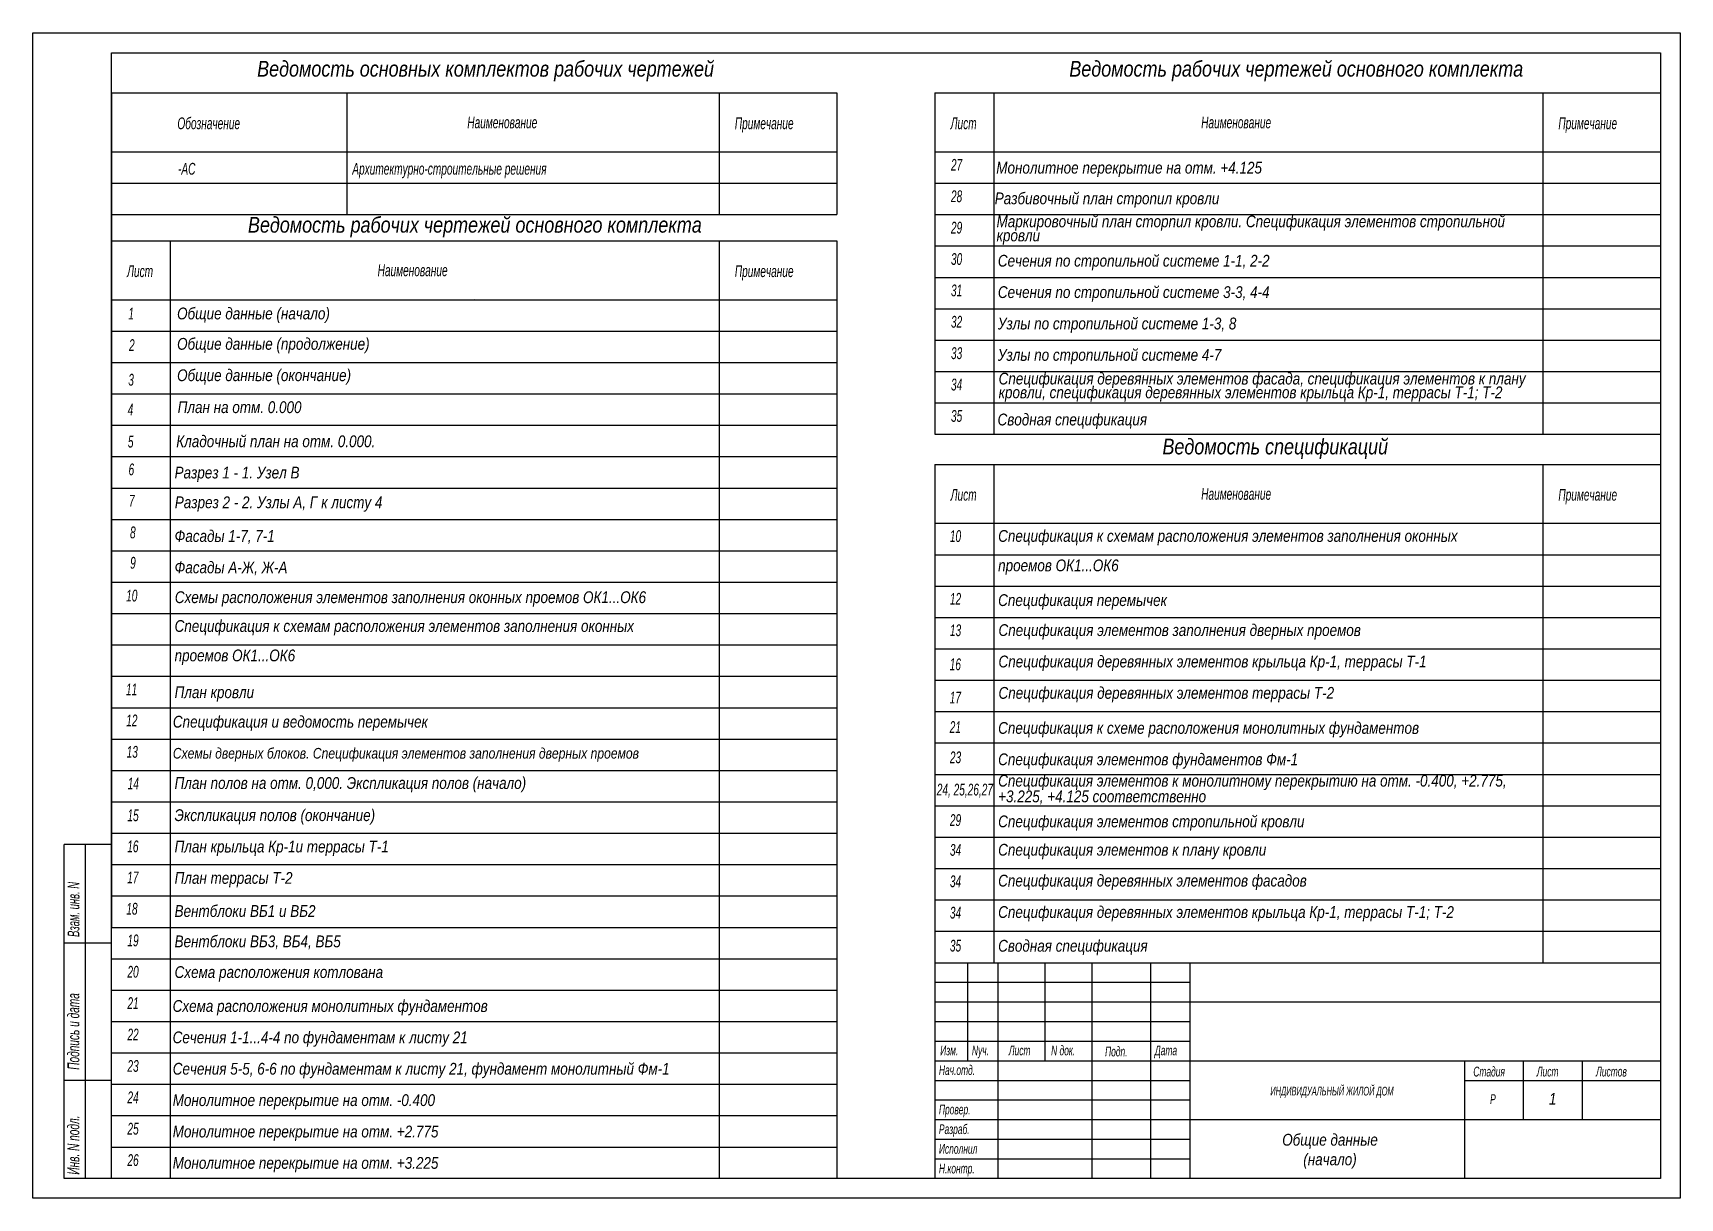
# Model space of a CAD drawing. Header units: millimetres. Extents: x 1582001 to 3303937, y 226471 to 491235.
# Drawn here: x 1624001 to 1666001, y 380355 to 410055 of the extents above; entities that cross this region are included whole.
import ezdxf

# ---------------------------------------------------------------- set-up
doc = ezdxf.new("R2010")
doc.units = ezdxf.units.MM
for name, color, linetype in [('Spezifikazia', 250, 'Continuous'), ('Т-Подписи', 7, 'Continuous'), ('Формуляр', 138, 'Continuous')]:
    doc.layers.add(name, color=color, linetype=linetype)
doc.styles.add('STYLE1', font='ARIALNI.TTF', dxfattribs={"height": 300})

msp = doc.modelspace()

# ---------------------------------------------------------------- texts
at = {"layer": 'Spezifikazia', "color": 0, "ltscale": 200, "style": 'STYLE1', "width": 0.75}
for s, p in [('Обозначение', (1627684.1, 407602.1)), ('Наименование', (1635076.7, 407624.2)), ('Примечание', (1641898.5, 407602.1)), ('Лист', (1647400.8, 407602.1)), ('Наименование', (1653790, 407624.2)), ('Примечание', (1662898.4, 407602.1)), ('       -АC', (1627199.7, 406442.4)), ('Архитектурно-строительные решения', (1632144.4, 406442.4)), ('27', (1647409.8, 406541.8)), ('28', (1647409.8, 405741.8)), ('29', (1647409.8, 404941.8)), ('Лист', (1626400.8, 403832.7)), ('Наименование', (1632790.1, 403854.9)), ('Примечание', (1641898.5, 403832.7)), ('30', (1647409.8, 404141.8)), ('31', (1647409.8, 403341.8)), ('1', (1626433.7, 402751.3)), ('32', (1647409.8, 402541.8)), ('2', (1626451.6, 401947.5)), ('33', (1647409.8, 401741.8)), ('3', (1626431.3, 401064.9)), ('34', (1647409.8, 400941.8)), ('4', (1626416.3, 400304.9)), ('35', (1647409.8, 400141.8)), ('5', (1626421.5, 399486.6)), ('6', (1626439.4, 398778.9)), ('7', (1626449.7, 397979.5)), ('Лист', (1647400.8, 398132.7)), ('Наименование', (1653790, 398154.9)), ('Примечание', (1662898.4, 398132.7)), ('8', (1626477.2, 397172.5)), ('10', (1647382.3, 397079.5)), ('9', (1626479.5, 396398.5)), ('10', (1626377.8, 395561.9)), ('12', (1647382.3, 395479.5)), ('13', (1647382.3, 394679.5)), ('11', (1626373, 393170.5)), ('12', (1626379.3, 392378.9)), ('21', (1647377.8, 392210.8)), ('13', (1626389.6, 391579.5)), ('23', (1647382.3, 391438.9)), ('14', (1626417.1, 390772.5)), ('24, 25,26,27', (1647047.3, 390617.6)), ('15', (1626410.4, 389961.9)), ('29', (1647382.3, 389838.9)), ('16', (1626405.6, 389170.5)), ('34', (1647382.3, 389079.5)), ('17', (1626404.7, 388378.9)), ('34', (1647382.3, 388279.5)), ('18', (1626382.4, 387579.5)), ('34', (1647382.3, 387479.5)), ('19', (1626409.9, 386772.5)), ('35', (1647382.3, 386638.9)), ('20', (1626409.9, 385972.5)), ('21', (1626409.9, 385172.5)), ('22', (1626409.9, 384372.5)), ('23', (1626409.9, 383572.5)), ('24', (1626409.9, 382772.5)), ('25', (1626409.9, 381972.5)), ('26', (1626409.9, 381172.5))]:
    msp.add_text(s, height=300, dxfattribs=at).set_placement(p)
at = {"layer": 'Spezifikazia', "ltscale": 200, "style": 'STYLE1', "width": 0.75}
for s, p in [('16', (1647377.8, 393810.8)), ('17', (1647377.8, 392962.4))]:
    msp.add_text(s, height=300, dxfattribs=at).set_placement(p)
at = {"layer": 'Spezifikazia', "color": 0, "ltscale": 200, "attachment_point": 4, "style": 'STYLE1'}
for s, insert, char_height, width in [('Ведомость основных комплектов рабочих чертежей', (1629718.3, 409081.2), 400, 13610.905), ('Ведомость рабочих чертежей основного комплекта', (1650427.5, 409081.2), 400, 13610.905), ('Ведомость рабочих чертежей основного комплекта', (1629482.5, 405104.5), 400, 13610.905), ('Общие данные (начало)', (1627676.2, 402858.8), 300, 13610.905), ('Общие данные (продолжение) ', (1627676.2, 402084.3), 300, 13610.905), ('Общие данные (окончание) ', (1627676.2, 401284.3), 300, 13610.905), ('План на отм. 0.000', (1627691.8, 400513.1), 300, 13610.905), ('Кладочный план на отм. 0.000. ', (1627655.7, 399643.4), 300, 13610.905), ('Ведомость спецификаций', (1652802.5, 399451.9), 400, 13610.905), ('Схема расположения монолитных фундаментов ', (1627562.8, 385205.5), 300, 16888.134), ('Сечения 1-1...4-4 по фундаментам к листу 21', (1627562.8, 384405.5), 300, 16888.134)]:
    msp.add_mtext(s, dxfattribs=dict(at, insert=insert, char_height=char_height, width=width))
for s, insert, char_height, width, line_spacing_factor in [('Монолитное перекрытие на отм. +4.125', (1648565.2, 406574.7), 300, 18166.003, 1.5), ('{\\C256;Разбивочный план стропил кровли}', (1648526, 405793.4), 300, 14649.472, 1.5), ('{\\C256;Маркировочный план сторпил кровли. Спецификация элементов стропильной }', (1648572.8, 405207.2), 300, 13421.404, 1.6), ('{\\C256;кровли}', (1648572.8, 404849.3), 300, 13421.404, 1.6), ('{\\C256;Сечения по стропильной системе 1-1, 2-2}', (1648605.6, 404202.8), 300, 14649.472, 1.5), ('{\\C256;Сечения по стропильной системе 3-3, 4-4}', (1648605.6, 403402.8), 300, 14649.472, 1.5), ('{\\C256;Узлы по стропильной системе 1-3, 8}', (1648605.6, 402602.8), 300, 14649.472, 1.5), ('{\\C256;Узлы по стропильной системе 4-7}', (1648605.6, 401802.8), 300, 14649.472, 1.5), ('Сводная спецификация', (1648597.5, 400155.5), 300, 14649.472, 1.5), ('Разрез 1 - 1. Узел В', (1627612.7, 398803.1), 300, 14649.472, 1.5), ('Разрез 2 - 2. Узлы А, Г к листу 4', (1627618.5, 398045.1), 300, 14649.472, 1.5), ('Фасады 1-7, 7-1', (1627612.7, 397203.1), 300, 14649.472, 1.5), ('{\\C256;Спецификация к схемам расположения элементов заполнения оконных \\Pпроемов ОК1...ОК6}', (1648612.6, 396812.4), 300, 14649.472, 1.5), ('Фасады А-Ж, Ж-А', (1627612.7, 396403.1), 300, 14649.472, 1.5), ('Схемы расположения элементов заполнения оконных проемов ОК1...ОК6', (1627618.6, 395626.1), 300, 14649.472, 1.5), ('{\\C256;Спецификация перемычек}', (1648612.6, 395551.1), 300, 14649.472, 1.5), ('Спецификация к схемам расположения элементов заполнения оконных\\Pпроемов ОК1...ОК6', (1627612.7, 394517), 300, 14649.472, 1.5), ('{\\C256;Спецификация элементов заполнения дверных проемов}', (1648621.3, 394786.9), 300, 14649.472, 1.5), ('План кровли', (1627612.7, 393203.1), 300, 14649.472, 1.5), ('Спецификация и ведомость перемычек', (1627568.3, 392452.5), 300, 14649.472, 1.5), ('{\\C256;Спецификация к схеме расположения монолитных фундаментов}', (1648612.6, 392293.3), 300, 14649.472, 1.5), ('Схемы дверных блоков. Спецификация элементов заполнения дверных проемов', (1627568.3, 391652.5), 270, 14649.472, 1.5), ('{\\C256;Спецификация элементов фундаментов Фм-1}', (1648612.6, 391493.3), 300, 14649.472, 1.5), ('План полов на отм. 0,000. Экспликация полов (начало)', (1627612.7, 390889.7), 300, 14649.472, 1.5), ('{\\C256;Спецификация элементов к монолитному перекрытию на отм. -0.400, +2.775,\\P+3.225, +4.125 соответственно}', (1648612.6, 390766.3), 300, 14649.472, 0.8), ('Экспликация полов (окончание)', (1627612.7, 390069.8), 300, 14649.472, 1.5), ('{\\C256;Спецификация элементов стропильной кровли}', (1648612.6, 389911.3), 300, 14649.472, 1.5), ('План крыльца Кр-1и террасы Т-1', (1627612.7, 389269.8), 300, 14649.472, 1.5), ('{\\C256;Спецификация элементов к плану кровли}', (1648612.6, 389187.9), 300, 14649.472, 1.5), ('План террасы Т-2', (1627612.7, 388469.8), 300, 14649.472, 1.5), ('{\\C256;Спецификация деревянных элементов фасадов}', (1648612.6, 388401.1), 300, 14649.472, 1.5), ('Вентблоки ВБ1 и ВБ2', (1627612.7, 387669.8), 300, 14649.472, 1.5), ('{\\C256;Спецификация деревянных элементов крыльца Кр-1, террасы Т-1; Т-2 }', (1648612.6, 387601.1), 300, 14649.472, 1.5), ('Вентблоки ВБ3, ВБ4, ВБ5', (1627612.7, 386869.8), 300, 14649.472, 1.5), ('Сводная спецификация', (1648612.6, 386739.9), 300, 14649.472, 1.5), ('Схема расположения котлована', (1627612.7, 386069.8), 300, 14649.472, 1.5), ('Сечения 5-5, 6-6 по фундаментам к листу 21, фундамент монолитный Фм-1', (1627565.3, 383605.3), 300, 18166.003, 1.5), ('Монолитное перекрытие на отм. -0.400', (1627565.3, 382805.3), 300, 18166.003, 1.5), ('Монолитное перекрытие на отм. +2.775', (1627565.3, 382005.3), 300, 18166.003, 1.5), ('Монолитное перекрытие на отм. +3.225', (1627565.3, 381205.3), 300, 18166.003, 1.5)]:
    msp.add_mtext(s, dxfattribs=dict(at, insert=insert, char_height=char_height, width=width, line_spacing_factor=line_spacing_factor))
at = {"layer": 'Spezifikazia', "color": 1, "ltscale": 200, "insert": (1648624.8, 401023.6), "char_height": 300, "width": 14649.472, "attachment_point": 4, "line_spacing_factor": 0.7, "style": 'STYLE1'}
msp.add_mtext('{\\C0;Спецификация деревянных элементов фасада, \\C256;спецификация элементов к плану\\Pкровли, спецификация деревянных элементов крыльца Кр-1, террасы Т-1; Т-2 }', dxfattribs=at)
at = {"layer": 'Spezifikazia', "color": 2, "ltscale": 200, "char_height": 300, "width": 14649.472, "attachment_point": 4, "line_spacing_factor": 1.5, "style": 'STYLE1'}
for s, insert in [('{\\C256;Спецификация деревянных элементов крыльца Кр-1, террасы Т-1}', (1648621.3, 393986.9)), ('{\\C256;Спецификация деревянных элементов террасы Т-2}', (1648621.3, 393186.9))]:
    msp.add_mtext(s, dxfattribs=dict(at, insert=insert))
at = {"layer": 'Т-Подписи', "color": 0, "ltscale": 2, "char_height": 300, "attachment_point": 2, "style": 'STYLE1'}
for s, insert, width in [('1', (1662752.8, 383032.5), 1500), ('Общие данные\\P(начало)', (1657074.7, 381990.8), 9802.627)]:
    msp.add_mtext(s, dxfattribs=dict(at, insert=insert, width=width))
at = {"layer": 'Формуляр', "color": 0, "linetype": 'Continuous', "style": 'STYLE1'}
for s, width, p in [('Взам. инв. N', 0.7, (1625184.8, 387010.3)), ('Подпись и дата', 0.75, (1625182, 383624.7)), ('Инв. N подл.', 0.75, (1625182, 380951.3))]:
    msp.add_text(s, height=300, rotation=90, dxfattribs=dict(at, width=width)).set_placement(p)
at = {"layer": 'Формуляр', "color": 0, "style": 'STYLE1', "width": 0.75}
for s, height, p in [('Изм.', 250, (1647134.9, 383992.9)), ('Nуч.', 250, (1647944.4, 383992.9)), ('Лист', 250, (1648883.9, 383992.9)), ('N док.', 250, (1649963.2, 383992.9)), ('Подп.', 250, (1651339.3, 383966)), ('Дата', 250, (1652607.4, 383992.9)), ('Нач.отд.', 250, (1647103, 383491.3)), ('Стадия', 250, (1660729.1, 383454.1)), ('Лист', 250, (1662348, 383454.1)), ('Листов', 250, (1663859, 383454.1)), ('ИНДИВИДУАЛЬНЫЙ ЖИЛОЙ ДОМ', 220, (1655553.3, 382969.9)), ('Провер.', 250, (1647103, 382488)), ('Р', 250, (1661156.8, 382752.1)), ('Разраб.', 250, (1647103, 381986.3)), ('Исполнил', 250, (1647103, 381484.7)), ('Н.контр.', 250, (1647103, 380983))]:
    msp.add_text(s, height=height, dxfattribs=at).set_placement(p)

# ---------------------------------------------------------------- linework, layer by layer
at = {"layer": 'Spezifikazia', "color": 0, "ltscale": 0.3}
for p, q in [((1626000.8, 408524.2), (1644500.8, 408524.2)), ((1626000.8, 408524.2), (1626000.8, 404624.2)), ((1632000.8, 408524.2), (1632000.8, 405424.2)), ((1641500.8, 408524.2), (1641500.8, 405424.2)), ((1644500.8, 408524.2), (1644500.8, 405424.2)), ((1647000.8, 408524.2), (1665500.8, 408524.2)), ((1647000.8, 408524.2), (1647000.8, 407024.2)), ((1648500.8, 408524.2), (1648500.8, 407024.2)), ((1662500.8, 408524.2), (1662500.8, 407024.2)), ((1665500.8, 408524.2), (1665500.8, 407024.2)), ((1665500.8, 408133.9), (1665500.8, 401424.2)), ((1626000.8, 407024.2), (1644500.8, 407024.2)), ((1647000.8, 407024.2), (1665500.8, 407024.2)), ((1647000.8, 407024.2), (1647000.8, 399824.2)), ((1648500.8, 407024.2), (1648500.8, 399824.2)), ((1662500.8, 407024.2), (1662500.8, 399824.2)), ((1665500.8, 407024.2), (1665500.8, 401424.2)), ((1626000.8, 404754.9), (1644500.8, 404754.9)), ((1627500.8, 404754.9), (1627500.8, 403254.9)), ((1641500.8, 404754.9), (1641500.8, 403254.9)), ((1644500.8, 404754.9), (1644500.8, 380854.9)), ((1626000.8, 403254.9), (1644500.8, 403254.9)), ((1627500.8, 403254.9), (1627500.8, 380854.9)), ((1641500.8, 403254.9), (1641500.8, 380854.9)), ((1647000.8, 399054.9), (1647000.8, 386354.9)), ((1647000.8, 399054.9), (1665500.8, 399054.9)), ((1648500.8, 399054.9), (1648500.8, 386354.9)), ((1662500.8, 399054.9), (1662500.8, 386354.9)), ((1665500.8, 399054.9), (1665500.8, 397554.9)), ((1665500.8, 399054.9), (1665500.8, 387154.9)), ((1647000.8, 397554.9), (1665500.8, 397554.9)), ((1647000.8, 397554.9), (1665500.8, 397554.9)), ((1647000.8, 397554.9), (1665500.8, 397554.9)), ((1665500.8, 397554.9), (1665500.8, 391154.9))]:
    msp.add_line(p, q, dxfattribs=at)
at = {"layer": 'Spezifikazia', "color": 0, "ltscale": 200}
for p, q in [((1626000.8, 407024.2), (1644500.8, 407024.2)), ((1626000.8, 407024.2), (1644500.8, 407024.2)), ((1626000.8, 407024.2), (1626000.8, 407024.2)), ((1627538.4, 407024.2), (1627538.4, 407024.2)), ((1633518.6, 407024.2), (1633518.6, 407024.2)), ((1639518.6, 407024.2), (1639518.6, 407024.2)), ((1640518.6, 407024.2), (1640518.6, 407024.2)), ((1642018.6, 407024.2), (1642018.6, 407024.2)), ((1644500.8, 407024.2), (1644500.8, 407024.2)), ((1647000.8, 407024.2), (1665500.8, 407024.2)), ((1647000.8, 407024.2), (1665500.8, 407024.2)), ((1663500.8, 407024.2), (1663500.8, 407024.2)), ((1626000.8, 406224.2), (1644500.8, 406224.2)), ((1647000.8, 406224.2), (1665500.8, 406224.2)), ((1647000.8, 406224.2), (1665500.8, 406224.2)), ((1626000.8, 405424.2), (1644500.8, 405424.2)), ((1647000.8, 405424.2), (1665500.8, 405424.2)), ((1626000.8, 404754.9), (1626000.8, 387254.9)), ((1647000.8, 404624.2), (1665500.8, 404624.2)), ((1647000.8, 404624.2), (1665500.8, 404624.2)), ((1647000.8, 403824.2), (1665500.8, 403824.2)), ((1626000.8, 403570.7), (1626000.8, 403570.7)), ((1626000.8, 403254.9), (1644500.8, 403254.9)), ((1626000.8, 403254.9), (1644500.8, 403254.9)), ((1635258.7, 403267.6), (1635258.7, 403267.6)), ((1640000.8, 403254.9), (1640000.8, 403254.9)), ((1641000.8, 403254.9), (1641000.8, 403254.9)), ((1642500.8, 403254.9), (1642500.8, 403254.9)), ((1647000.8, 403024.2), (1665500.8, 403024.2)), ((1626000.8, 402454.9), (1644500.8, 402454.9)), ((1626000.8, 402454.9), (1644500.8, 402454.9)), ((1647000.8, 402224.2), (1665500.8, 402224.2)), ((1647000.8, 402224.2), (1665500.8, 402224.2)), ((1626000.8, 401654.9), (1644500.8, 401654.9)), ((1647000.8, 401424.2), (1665500.8, 401424.2)), ((1626000.8, 400854.9), (1644500.8, 400854.9)), ((1626000.8, 400854.9), (1644500.8, 400854.9)), ((1647000.8, 400624.2), (1665500.8, 400624.2)), ((1626000.8, 400054.9), (1644500.8, 400054.9)), ((1647000.8, 399824.2), (1665500.8, 399824.2)), ((1626000.8, 399254.9), (1644500.8, 399254.9)), ((1626000.8, 398454.9), (1644500.8, 398454.9)), ((1626000.8, 397654.9), (1644500.8, 397654.9)), ((1647000.8, 397554.9), (1665500.8, 397554.9)), ((1665500.8, 397554.9), (1665500.8, 397554.9)), ((1626000.8, 396854.9), (1644500.8, 396854.9)), ((1647000.8, 396754.9), (1665500.8, 396754.9)), ((1626000.8, 396054.9), (1644500.8, 396054.9)), ((1647000.8, 395954.9), (1665500.8, 395954.9)), ((1647000.8, 395954.9), (1665500.8, 395954.9)), ((1626000.8, 395254.9), (1644500.8, 395254.9)), ((1647000.8, 395154.9), (1665500.8, 395154.9)), ((1626000.8, 394454.9), (1644500.8, 394454.9)), ((1647000.8, 394354.9), (1665500.8, 394354.9)), ((1626000.8, 393654.9), (1644500.8, 393654.9)), ((1626000.8, 393654.9), (1644500.8, 393654.9)), ((1647000.8, 393554.9), (1665500.8, 393554.9)), ((1626000.8, 392854.9), (1644500.8, 392854.9)), ((1647000.8, 392754.9), (1665500.8, 392754.9)), ((1626000.8, 392054.9), (1644500.8, 392054.9)), ((1647000.8, 391954.9), (1665500.8, 391954.9)), ((1626000.8, 391254.9), (1644500.8, 391254.9)), ((1647000.8, 391154.9), (1665500.8, 391154.9)), ((1626000.8, 390454.9), (1644500.8, 390454.9)), ((1647000.8, 390354.9), (1665500.8, 390354.9)), ((1626000.8, 389654.9), (1644500.8, 389654.9)), ((1647000.8, 389554.9), (1665500.8, 389554.9)), ((1626000.8, 388854.9), (1644500.8, 388854.9)), ((1647000.8, 388754.9), (1665500.8, 388754.9)), ((1626000.8, 388054.9), (1644500.8, 388054.9)), ((1647000.8, 387954.9), (1665500.8, 387954.9)), ((1626000.8, 387254.9), (1644500.8, 387254.9)), ((1647000.8, 387154.9), (1665500.8, 387154.9)), ((1626000.8, 386454.9), (1644500.8, 386454.9)), ((1641000.8, 386454.9), (1641000.8, 386454.9)), ((1647000.8, 386354.9), (1665500.8, 386354.9)), ((1626000.8, 385654.9), (1644500.8, 385654.9)), ((1640000.8, 385654.9), (1640000.8, 385654.9)), ((1626000.8, 384854.9), (1644500.8, 384854.9)), ((1626000.8, 384054.9), (1644500.8, 384054.9)), ((1626000.8, 383254.9), (1644500.8, 383254.9)), ((1626000.8, 382454.9), (1644500.8, 382454.9)), ((1626000.8, 381654.9), (1644500.8, 381654.9))]:
    msp.add_line(p, q, dxfattribs=at)
at = {"layer": 'Формуляр', "color": 0}
for p, q in [((1624800.8, 380854.9), (1624800.8, 389367.1)), ((1626000.8, 389367.1), (1624800.8, 389367.1)), ((1625340.2, 380854.9), (1625340.2, 389367.1)), ((1626000.8, 386854.9), (1624800.8, 386854.9)), ((1647000.8, 386354.9), (1647000.8, 380854.9)), ((1647000.8, 386354.9), (1665500.8, 386354.9)), ((1647832.6, 386354.9), (1647832.6, 383854.9)), ((1648600.8, 386354.9), (1648600.8, 380854.9)), ((1649800.8, 386354.9), (1649800.8, 383854.9)), ((1651000.8, 386354.9), (1651000.8, 380854.9)), ((1652500.8, 386354.9), (1652500.8, 380854.9)), ((1653500.8, 386354.9), (1653500.8, 380854.9)), ((1647000.8, 385854.9), (1653500.8, 385854.9)), ((1647000.8, 385354.9), (1665500.8, 385354.9)), ((1647000.8, 384854.9), (1653500.8, 384854.9)), ((1647000.8, 384354.9), (1653500.8, 384354.9)), ((1647000.8, 383854.9), (1665500.8, 383854.9)), ((1660500.8, 383854.9), (1660500.8, 380854.9)), ((1662000.8, 383854.9), (1662000.8, 382354.9)), ((1663500.8, 383854.9), (1663500.8, 382354.9)), ((1626000.8, 383354.9), (1624800.8, 383354.9)), ((1626000.8, 383354.9), (1624800.8, 383354.9)), ((1647000.8, 383354.9), (1653500.8, 383354.9)), ((1660500.8, 383354.9), (1665500.8, 383354.9)), ((1647000.8, 382854.9), (1653500.8, 382854.9)), ((1647000.8, 382354.9), (1653500.8, 382354.9)), ((1653500.8, 382354.9), (1665500.8, 382354.9)), ((1647000.8, 381854.9), (1653500.8, 381854.9)), ((1647000.8, 381354.9), (1653500.8, 381354.9)), ((1626000.8, 380854.9), (1624800.8, 380854.9))]:
    msp.add_line(p, q, dxfattribs=at)
for points in [[(1624000.8, 410054.8), (1666000.8, 410054.8), (1666000.8, 380354.9), (1624000.8, 380354.9)], [(1626000.8, 380854.9), (1626000.8, 409544.8), (1665500.8, 409544.8), (1665500.8, 380854.9)]]:
    msp.add_lwpolyline(points, close=True, dxfattribs=at)

msp.set_redraw_order([(e.dxf.handle, doc.entitydb.next_handle()) for e in msp.query("TEXT MTEXT ATTDEF DIMENSION ARC_DIMENSION")])  # texts and dimensions are drawn at this point

doc.saveas('drawing.dxf')
